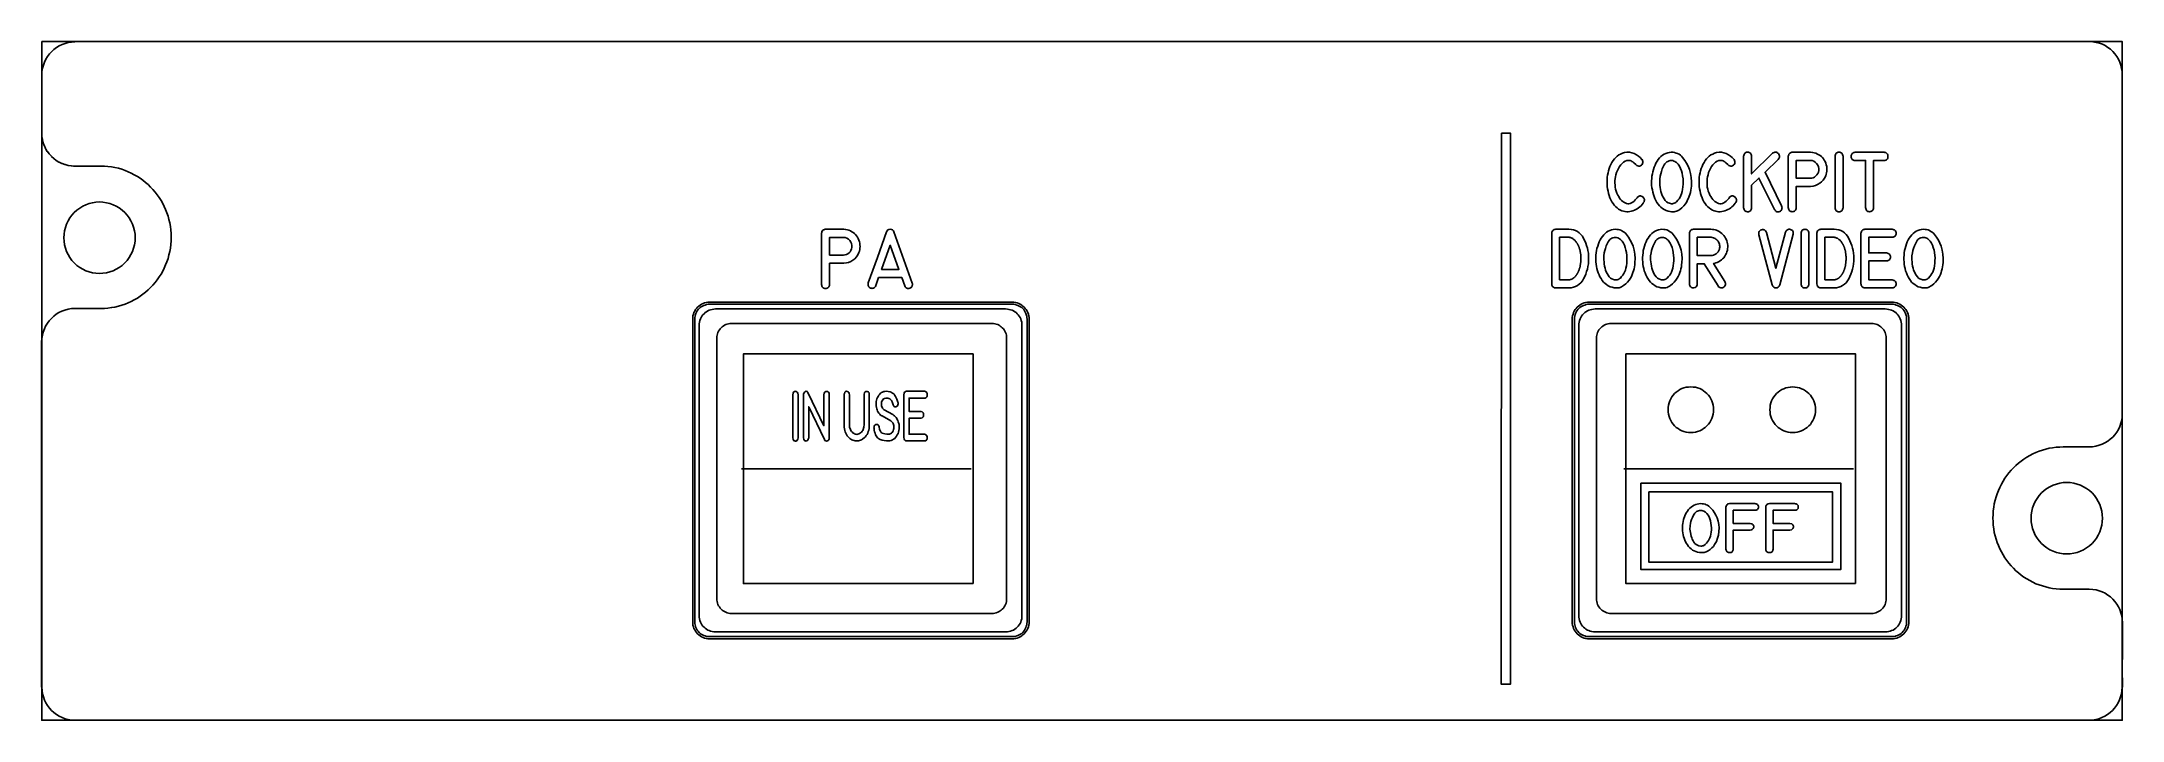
# Model space of a CAD drawing. Extents: x 214 to 359, y 623 to 671.
import ezdxf

# ---------------------------------------------------------------- set-up
doc = ezdxf.new("R2010")
doc.units = 0
for name, color, linetype in [('_BACKPANEL', 5, 'CONTINUOUS'), ('_ENGRAVING', 105, 'CONTINUOUS'), ('_LABELS', 30, 'CONTINUOUS'), ('_TOPLAYER', 1, 'CONTINUOUS')]:
    doc.layers.add(name, color=color, linetype=linetype)

msp = doc.modelspace()

# ---------------------------------------------------------------- linework, layer by layer
at = {"layer": '_BACKPANEL'}
for points in [[(214.38, 670.7), (214.38, 665.97), (214.38, 656.52), (214.38, 637.6), (214.38, 632.87), (214.38, 623.42), (359.37, 623.42), (359.37, 632.87), (359.37, 637.6), (359.37, 656.52), (359.37, 665.97), (359.37, 670.7)], [(260.92, 652.4), (282.01, 652.4), (282.12, 652.4), (282.22, 652.38), (282.32, 652.35), (282.41, 652.32), (282.5, 652.28), (282.59, 652.23), (282.67, 652.17), (282.74, 652.1), (282.81, 652.03), (282.86, 651.95), (282.92, 651.86), (282.96, 651.77), (282.99, 651.68), (283.02, 651.58), (283.03, 651.48), (283.04, 651.37), (283.04, 630.28), (283.03, 630.17), (283.02, 630.07), (282.99, 629.97), (282.96, 629.88), (282.92, 629.79), (282.86, 629.7), (282.81, 629.62), (282.74, 629.55), (282.67, 629.48), (282.59, 629.43), (282.5, 629.37), (282.41, 629.33), (282.32, 629.3), (282.22, 629.27), (282.12, 629.26), (282.01, 629.25), (260.92, 629.25), (260.81, 629.26), (260.71, 629.27), (260.61, 629.3), (260.52, 629.33), (260.43, 629.37), (260.34, 629.43), (260.26, 629.48), (260.19, 629.55), (260.12, 629.62), (260.06, 629.7), (260.01, 629.79), (259.97, 629.88), (259.94, 629.97), (259.91, 630.07), (259.89, 630.17), (259.89, 630.28), (259.89, 651.37), (259.89, 651.48), (259.91, 651.58), (259.94, 651.68), (259.97, 651.77), (260.01, 651.86), (260.06, 651.95), (260.12, 652.03), (260.19, 652.1), (260.26, 652.17), (260.34, 652.23), (260.43, 652.28), (260.52, 652.32), (260.61, 652.35), (260.71, 652.38), (260.81, 652.4)], [(322.22, 652.4), (343.31, 652.4), (343.42, 652.4), (343.52, 652.38), (343.62, 652.35), (343.71, 652.32), (343.8, 652.28), (343.89, 652.23), (343.96, 652.17), (344.04, 652.1), (344.1, 652.03), (344.16, 651.95), (344.21, 651.86), (344.26, 651.77), (344.29, 651.68), (344.32, 651.58), (344.33, 651.48), (344.34, 651.37), (344.34, 630.28), (344.33, 630.17), (344.32, 630.07), (344.29, 629.97), (344.26, 629.88), (344.21, 629.79), (344.16, 629.7), (344.1, 629.62), (344.04, 629.55), (343.96, 629.48), (343.89, 629.43), (343.8, 629.37), (343.71, 629.33), (343.62, 629.3), (343.52, 629.27), (343.42, 629.26), (343.31, 629.25), (322.22, 629.25), (322.11, 629.26), (322.01, 629.27), (321.91, 629.3), (321.81, 629.33), (321.72, 629.37), (321.64, 629.43), (321.56, 629.48), (321.49, 629.55), (321.42, 629.62), (321.36, 629.7), (321.31, 629.79), (321.27, 629.88), (321.23, 629.97), (321.21, 630.07), (321.19, 630.17), (321.19, 630.28), (321.19, 651.37), (321.19, 651.48), (321.21, 651.58), (321.23, 651.68), (321.27, 651.77), (321.31, 651.86), (321.36, 651.95), (321.42, 652.03), (321.49, 652.1), (321.56, 652.17), (321.64, 652.23), (321.72, 652.28), (321.81, 652.32), (321.91, 652.35), (322.01, 652.38), (322.11, 652.4)]]:
    msp.add_lwpolyline(points, close=True, dxfattribs=at)
for points in [[(218.4, 654.55, 0.414214), (220.89, 657.04, 0.414214), (218.4, 659.53, 0.414214), (215.92, 657.04, 0.414214)], [(355.5, 635.01, 0.414214), (357.99, 637.5, 0.414214), (355.5, 639.99, 0.414214), (353.01, 637.5, 0.414214)]]:
    msp.add_lwpolyline(points, format="xyb", close=True, dxfattribs=at)
at = {"layer": '_ENGRAVING'}
for points in [[(316.1, 664.32), (316.09, 625.93), (316.73, 625.93), (316.74, 664.32)], [(326.01, 659.5), (325.99, 659.47), (325.98, 659.46), (325.98, 659.45), (325.91, 659.36), (325.83, 659.27), (325.75, 659.2), (325.66, 659.13), (325.57, 659.06), (325.47, 659.01), (325.37, 658.96), (325.26, 658.91), (325.15, 658.88), (325.04, 658.86), (324.93, 658.85), (324.83, 658.85), (324.72, 658.86), (324.61, 658.89), (324.5, 658.92), (324.39, 658.97), (324.27, 659.04), (324.16, 659.12), (324.06, 659.21), (323.96, 659.31), (323.88, 659.43), (323.8, 659.55), (323.73, 659.68), (323.66, 659.83), (323.61, 659.98), (323.56, 660.13), (323.53, 660.29), (323.5, 660.45), (323.48, 660.6), (323.46, 660.76), (323.46, 660.92), (323.46, 661.09), (323.48, 661.25), (323.5, 661.4), (323.53, 661.56), (323.56, 661.71), (323.61, 661.86), (323.66, 662), (323.73, 662.14), (323.8, 662.28), (323.88, 662.41), (323.97, 662.53), (324.07, 662.63), (324.17, 662.73), (324.29, 662.81), (324.41, 662.87), (324.54, 662.93), (324.68, 662.97), (324.85, 662.99), (325.02, 662.99), (325.18, 662.96), (325.35, 662.9), (325.51, 662.82), (325.65, 662.73), (325.78, 662.62), (325.89, 662.49), (325.9, 662.48), (325.94, 662.42), (325.96, 662.35), (325.96, 662.29), (325.94, 662.22), (325.91, 662.15), (325.86, 662.1), (325.81, 662.06), (325.74, 662.03), (325.67, 662.02), (325.6, 662.04), (325.53, 662.07), (325.46, 662.13), (325.33, 662.26), (325.26, 662.32), (325.2, 662.36), (325.14, 662.39), (325.07, 662.42), (325.01, 662.43), (324.95, 662.43), (324.83, 662.41), (324.72, 662.37), (324.61, 662.31), (324.51, 662.22), (324.42, 662.12), (324.33, 662), (324.25, 661.87), (324.19, 661.73), (324.13, 661.58), (324.08, 661.43), (324.05, 661.29), (324.03, 661.16), (324.01, 661.01), (324.01, 660.86), (324.02, 660.71), (324.03, 660.57), (324.06, 660.42), (324.1, 660.28), (324.15, 660.14), (324.21, 660.01), (324.28, 659.9), (324.34, 659.8), (324.41, 659.71), (324.48, 659.63), (324.56, 659.56), (324.64, 659.51), (324.73, 659.46), (324.81, 659.43), (324.9, 659.41), (324.99, 659.41), (325.08, 659.42), (325.17, 659.46), (325.26, 659.51), (325.35, 659.58), (325.43, 659.67), (325.52, 659.78), (325.56, 659.83), (325.61, 659.88), (325.65, 659.91), (325.7, 659.94), (325.75, 659.95), (325.8, 659.95), (325.85, 659.94), (325.9, 659.91), (325.95, 659.88), (326, 659.83), (326.03, 659.79), (326.06, 659.75), (326.07, 659.7), (326.07, 659.65), (326.06, 659.6), (326.04, 659.55)], [(329.2, 661.8), (329.28, 661.52), (329.33, 661.23), (329.35, 660.94), (329.34, 660.64), (329.33, 660.49), (329.3, 660.35), (329.28, 660.2), (329.24, 660.06), (329.19, 659.93), (329.14, 659.8), (329.08, 659.67), (329.02, 659.54), (328.92, 659.39), (328.81, 659.25), (328.68, 659.13), (328.54, 659.01), (328.46, 658.97), (328.38, 658.92), (328.3, 658.89), (328.21, 658.87), (328.13, 658.85), (328.04, 658.85), (327.95, 658.85), (327.86, 658.86), (327.72, 658.9), (327.58, 658.94), (327.45, 659), (327.33, 659.08), (327.22, 659.16), (327.12, 659.26), (327.03, 659.38), (326.94, 659.5), (326.87, 659.64), (326.8, 659.78), (326.74, 659.92), (326.69, 660.06), (326.65, 660.21), (326.62, 660.37), (326.59, 660.52), (326.57, 660.69), (326.57, 660.85), (326.57, 661.01), (326.58, 661.17), (326.59, 661.33), (326.62, 661.49), (326.65, 661.64), (326.7, 661.8), (326.75, 661.96), (326.81, 662.1), (326.87, 662.24), (326.95, 662.37), (327.03, 662.49), (327.12, 662.6), (327.22, 662.69), (327.33, 662.78), (327.45, 662.85), (327.57, 662.91), (327.69, 662.96), (327.81, 662.98), (327.94, 662.99), (328.06, 662.99), (328.17, 662.97), (328.28, 662.94), (328.38, 662.9), (328.48, 662.85), (328.57, 662.78), (328.65, 662.71), (328.73, 662.62), (328.88, 662.43), (329.01, 662.23), (329.11, 662.02)], [(332.43, 659.5), (332.41, 659.47), (332.4, 659.46), (332.39, 659.45), (332.32, 659.36), (332.25, 659.27), (332.17, 659.2), (332.08, 659.13), (331.99, 659.06), (331.89, 659.01), (331.79, 658.96), (331.68, 658.91), (331.57, 658.88), (331.46, 658.86), (331.35, 658.85), (331.24, 658.85), (331.13, 658.86), (331.03, 658.89), (330.92, 658.92), (330.81, 658.97), (330.69, 659.04), (330.58, 659.12), (330.47, 659.21), (330.38, 659.31), (330.29, 659.43), (330.21, 659.55), (330.14, 659.68), (330.08, 659.83), (330.03, 659.98), (329.98, 660.13), (329.94, 660.29), (329.91, 660.45), (329.89, 660.6), (329.88, 660.76), (329.88, 660.92), (329.88, 661.09), (329.89, 661.25), (329.91, 661.4), (329.94, 661.56), (329.98, 661.71), (330.03, 661.86), (330.08, 662), (330.14, 662.14), (330.22, 662.28), (330.3, 662.41), (330.39, 662.53), (330.48, 662.63), (330.59, 662.73), (330.7, 662.81), (330.83, 662.87), (330.96, 662.93), (331.1, 662.97), (331.27, 662.99), (331.43, 662.99), (331.6, 662.96), (331.76, 662.9), (331.92, 662.82), (332.07, 662.73), (332.19, 662.62), (332.31, 662.49), (332.32, 662.48), (332.35, 662.42), (332.37, 662.35), (332.37, 662.29), (332.36, 662.22), (332.32, 662.15), (332.28, 662.1), (332.22, 662.06), (332.16, 662.03), (332.08, 662.02), (332.01, 662.04), (331.94, 662.07), (331.88, 662.13), (331.75, 662.26), (331.68, 662.32), (331.62, 662.36), (331.55, 662.39), (331.49, 662.42), (331.43, 662.43), (331.37, 662.43), (331.25, 662.41), (331.13, 662.37), (331.03, 662.31), (330.93, 662.22), (330.83, 662.12), (330.75, 662), (330.67, 661.87), (330.6, 661.73), (330.54, 661.58), (330.5, 661.43), (330.46, 661.29), (330.44, 661.16), (330.43, 661.01), (330.43, 660.86), (330.43, 660.71), (330.45, 660.57), (330.48, 660.42), (330.52, 660.28), (330.57, 660.14), (330.63, 660.01), (330.69, 659.9), (330.76, 659.8), (330.83, 659.71), (330.9, 659.63), (330.98, 659.56), (331.06, 659.51), (331.14, 659.46), (331.23, 659.43), (331.32, 659.41), (331.41, 659.41), (331.5, 659.42), (331.59, 659.46), (331.68, 659.51), (331.76, 659.58), (331.85, 659.67), (331.94, 659.78), (331.97, 659.83), (332.02, 659.88), (332.07, 659.91), (332.12, 659.94), (332.17, 659.95), (332.22, 659.95), (332.27, 659.94), (332.32, 659.91), (332.37, 659.88), (332.41, 659.83), (332.45, 659.79), (332.47, 659.75), (332.49, 659.7), (332.49, 659.65), (332.48, 659.6), (332.46, 659.55)], [(335, 662.92), (335.05, 662.95), (335.11, 662.98), (335.16, 662.99), (335.21, 662.99), (335.26, 662.99), (335.31, 662.97), (335.35, 662.94), (335.4, 662.9), (335.44, 662.85), (335.46, 662.8), (335.48, 662.75), (335.48, 662.7), (335.48, 662.65), (335.46, 662.6), (335.43, 662.55), (335.39, 662.5), (334.47, 661.6), (335.63, 659.26), (335.65, 659.19), (335.66, 659.13), (335.65, 659.07), (335.64, 659.02), (335.62, 658.98), (335.59, 658.94), (335.55, 658.9), (335.5, 658.87), (335.44, 658.85), (335.39, 658.84), (335.34, 658.84), (335.29, 658.85), (335.25, 658.87), (335.21, 658.91), (335.17, 658.95), (335.13, 659.01), (334.05, 661.19), (333.54, 660.69), (333.54, 659.13), (333.53, 659.07), (333.51, 659.01), (333.48, 658.96), (333.45, 658.92), (333.41, 658.89), (333.36, 658.87), (333.31, 658.85), (333.25, 658.85), (333.19, 658.86), (333.14, 658.87), (333.1, 658.89), (333.06, 658.92), (333.03, 658.96), (333.01, 659.01), (332.99, 659.07), (332.98, 659.13), (332.98, 662.71), (332.99, 662.77), (333.01, 662.83), (333.03, 662.88), (333.06, 662.92), (333.1, 662.95), (333.14, 662.97), (333.19, 662.99), (333.25, 662.99), (333.31, 662.99), (333.36, 662.98), (333.41, 662.95), (333.45, 662.92), (333.48, 662.88), (333.51, 662.83), (333.53, 662.77), (333.54, 662.71), (333.54, 661.49)], [(337.62, 662.99), (337.65, 662.99), (337.78, 662.98), (337.9, 662.95), (338.01, 662.92), (338.12, 662.87), (338.22, 662.82), (338.31, 662.76), (338.4, 662.69), (338.47, 662.62), (338.54, 662.53), (338.6, 662.44), (338.66, 662.34), (338.7, 662.23), (338.74, 662.12), (338.77, 662.01), (338.78, 661.9), (338.79, 661.79), (338.78, 661.68), (338.76, 661.57), (338.74, 661.46), (338.7, 661.36), (338.62, 661.2), (338.52, 661.05), (338.41, 660.93), (338.28, 660.83), (338.14, 660.74), (337.99, 660.68), (337.82, 660.64), (337.65, 660.61), (337.62, 660.61), (336.65, 660.61), (336.65, 659.14), (336.64, 659.07), (336.62, 659.01), (336.6, 658.96), (336.56, 658.92), (336.52, 658.89), (336.48, 658.87), (336.43, 658.86), (336.37, 658.85), (336.31, 658.86), (336.26, 658.87), (336.22, 658.89), (336.18, 658.92), (336.15, 658.96), (336.12, 659.01), (336.1, 659.07), (336.09, 659.14), (336.09, 662.71), (336.1, 662.77), (336.12, 662.82), (336.14, 662.87), (336.17, 662.91), (336.21, 662.94), (336.25, 662.96), (336.3, 662.98), (336.35, 662.99), (336.37, 662.99)], [(339.91, 659.13), (339.9, 659.07), (339.88, 659.01), (339.85, 658.96), (339.82, 658.92), (339.78, 658.89), (339.74, 658.87), (339.69, 658.85), (339.63, 658.85), (339.57, 658.85), (339.52, 658.87), (339.48, 658.89), (339.44, 658.92), (339.41, 658.96), (339.38, 659.01), (339.36, 659.07), (339.35, 659.13), (339.35, 662.71), (339.36, 662.77), (339.38, 662.83), (339.41, 662.88), (339.44, 662.92), (339.48, 662.95), (339.52, 662.97), (339.57, 662.99), (339.63, 662.99), (339.69, 662.99), (339.74, 662.97), (339.78, 662.95), (339.82, 662.92), (339.85, 662.88), (339.88, 662.83), (339.9, 662.77), (339.91, 662.71)], [(341.48, 659.14), (341.48, 662.42), (340.75, 662.42), (340.69, 662.43), (340.63, 662.45), (340.58, 662.47), (340.55, 662.5), (340.51, 662.54), (340.49, 662.59), (340.48, 662.64), (340.48, 662.71), (340.48, 662.77), (340.49, 662.82), (340.52, 662.87), (340.55, 662.91), (340.59, 662.94), (340.63, 662.97), (340.69, 662.98), (340.75, 662.99), (342.77, 662.99), (342.83, 662.98), (342.89, 662.97), (342.93, 662.94), (342.97, 662.91), (343, 662.87), (343.02, 662.82), (343.04, 662.77), (343.04, 662.71), (343.04, 662.64), (343.02, 662.59), (343, 662.54), (342.97, 662.5), (342.93, 662.47), (342.89, 662.45), (342.83, 662.43), (342.77, 662.42), (342.04, 662.42), (342.04, 659.14), (342.03, 659.07), (342, 659.01), (341.98, 658.96), (341.94, 658.92), (341.9, 658.89), (341.86, 658.87), (341.81, 658.86), (341.75, 658.85), (341.69, 658.86), (341.64, 658.87), (341.59, 658.89), (341.56, 658.93), (341.53, 658.97), (341.51, 659.01), (341.49, 659.07)], [(327.95, 662.42), (327.86, 662.41), (327.78, 662.39), (327.7, 662.36), (327.63, 662.32), (327.57, 662.26), (327.5, 662.19), (327.45, 662.11), (327.4, 662.02), (327.31, 661.83), (327.25, 661.65), (327.2, 661.48), (327.16, 661.33), (327.14, 661.11), (327.14, 660.84), (327.14, 660.69), (327.16, 660.54), (327.19, 660.4), (327.22, 660.26), (327.26, 660.12), (327.31, 659.98), (327.37, 659.86), (327.44, 659.74), (327.52, 659.64), (327.61, 659.55), (327.71, 659.48), (327.82, 659.44), (327.89, 659.42), (327.96, 659.41), (328.02, 659.41), (328.08, 659.42), (328.14, 659.44), (328.2, 659.47), (328.25, 659.5), (328.3, 659.55), (328.4, 659.65), (328.48, 659.76), (328.55, 659.87), (328.61, 659.98), (328.66, 660.1), (328.7, 660.25), (328.73, 660.41), (328.75, 660.59), (328.76, 660.78), (328.77, 660.96), (328.76, 661.15), (328.73, 661.34), (328.7, 661.53), (328.65, 661.7), (328.59, 661.87), (328.51, 662.02), (328.42, 662.16), (328.37, 662.22), (328.31, 662.27), (328.25, 662.31), (328.19, 662.35), (328.12, 662.38), (328.04, 662.41)], [(337.62, 662.42), (336.65, 662.42), (336.65, 661.18), (337.62, 661.18), (337.73, 661.19), (337.83, 661.22), (337.93, 661.27), (338.02, 661.34), (338.09, 661.42), (338.15, 661.51), (338.19, 661.61), (338.22, 661.72), (338.22, 661.86), (338.2, 661.98), (338.15, 662.1), (338.07, 662.21), (337.97, 662.3), (337.87, 662.37), (337.75, 662.41)], [(270.24, 657.63), (270.28, 657.63), (270.4, 657.62), (270.52, 657.59), (270.63, 657.56), (270.74, 657.52), (270.84, 657.46), (270.93, 657.4), (271.02, 657.33), (271.09, 657.26), (271.16, 657.17), (271.22, 657.08), (271.28, 656.98), (271.32, 656.87), (271.36, 656.76), (271.39, 656.65), (271.4, 656.54), (271.41, 656.43), (271.4, 656.32), (271.38, 656.21), (271.36, 656.11), (271.32, 656), (271.24, 655.84), (271.15, 655.7), (271.03, 655.58), (270.9, 655.47), (270.76, 655.39), (270.61, 655.32), (270.45, 655.28), (270.28, 655.26), (270.24, 655.26), (269.28, 655.26), (269.28, 653.79), (269.27, 653.72), (269.25, 653.66), (269.22, 653.62), (269.19, 653.58), (269.15, 653.54), (269.11, 653.52), (269.05, 653.51), (269, 653.5), (268.94, 653.51), (268.89, 653.52), (268.84, 653.54), (268.8, 653.58), (268.77, 653.62), (268.75, 653.66), (268.73, 653.72), (268.72, 653.79), (268.72, 657.35), (268.73, 657.41), (268.75, 657.46), (268.77, 657.51), (268.8, 657.55), (268.83, 657.58), (268.88, 657.6), (268.92, 657.62), (268.98, 657.63), (269, 657.63)], [(270.24, 657.06), (269.28, 657.06), (269.28, 655.83), (270.24, 655.83), (270.35, 655.84), (270.45, 655.87), (270.55, 655.92), (270.64, 655.98), (270.72, 656.06), (270.77, 656.15), (270.82, 656.26), (270.84, 656.37), (270.84, 656.5), (270.82, 656.63), (270.77, 656.74), (270.69, 656.85), (270.6, 656.95), (270.49, 657.01), (270.37, 657.05)], [(271.98, 653.89), (272.62, 655.67), (273.25, 657.45), (273.29, 657.53), (273.35, 657.59), (273.42, 657.62), (273.51, 657.63), (273.6, 657.62), (273.67, 657.59), (273.73, 657.53), (273.77, 657.45), (275.04, 653.88), (275.05, 653.82), (275.05, 653.75), (275.04, 653.7), (275.03, 653.65), (275, 653.61), (274.97, 653.57), (274.92, 653.54), (274.87, 653.52), (274.81, 653.5), (274.76, 653.5), (274.71, 653.5), (274.67, 653.52), (274.62, 653.54), (274.59, 653.58), (274.55, 653.63), (274.52, 653.69), (274.31, 654.26), (272.7, 654.26), (272.5, 653.7), (272.47, 653.64), (272.43, 653.59), (272.39, 653.56), (272.35, 653.53), (272.3, 653.52), (272.25, 653.51), (272.2, 653.52), (272.14, 653.53), (272.09, 653.56), (272.04, 653.59), (272.01, 653.63), (271.99, 653.67), (271.97, 653.72), (271.96, 653.77), (271.97, 653.83)], [(319.88, 657.63), (320.81, 657.63), (320.97, 657.62), (321.13, 657.59), (321.27, 657.54), (321.41, 657.47), (321.53, 657.38), (321.64, 657.27), (321.74, 657.14), (321.83, 656.99), (321.92, 656.83), (321.98, 656.66), (322.04, 656.49), (322.09, 656.32), (322.13, 656.14), (322.16, 655.96), (322.17, 655.78), (322.18, 655.59), (322.17, 655.4), (322.16, 655.21), (322.13, 655.03), (322.09, 654.85), (322.04, 654.68), (321.98, 654.51), (321.91, 654.35), (321.83, 654.18), (321.74, 654.03), (321.64, 653.9), (321.53, 653.8), (321.41, 653.71), (321.27, 653.64), (321.13, 653.59), (320.97, 653.56), (320.81, 653.55), (319.88, 653.55), (319.89, 653.55), (319.88, 653.55), (319.81, 653.56), (319.72, 653.59), (319.69, 653.62), (319.66, 653.65), (319.64, 653.69), (319.62, 653.73), (319.61, 653.83), (319.61, 653.83), (319.61, 657.35), (319.61, 657.37), (319.62, 657.42), (319.63, 657.47), (319.66, 657.51), (319.7, 657.55), (319.74, 657.59), (319.78, 657.61), (319.83, 657.62), (319.89, 657.63)], [(320.81, 654.11), (320.81, 654.11), (320.82, 654.11), (320.83, 654.11), (320.84, 654.11), (320.85, 654.11), (320.86, 654.11), (320.87, 654.11), (320.88, 654.11), (320.88, 654.11), (320.89, 654.12), (320.91, 654.12), (320.92, 654.12), (320.93, 654.13), (320.94, 654.13), (320.95, 654.13), (320.95, 654.13), (320.96, 654.14), (320.98, 654.15), (321, 654.15), (321.01, 654.16), (321.02, 654.16), (321.03, 654.17), (321.05, 654.18), (321.06, 654.19), (321.07, 654.19), (321.09, 654.21), (321.1, 654.21), (321.11, 654.22), (321.12, 654.22), (321.13, 654.23), (321.13, 654.24), (321.14, 654.24), (321.16, 654.26), (321.18, 654.28), (321.19, 654.28), (321.2, 654.29), (321.2, 654.3), (321.21, 654.31), (321.23, 654.33), (321.24, 654.34), (321.25, 654.35), (321.26, 654.35), (321.27, 654.37), (321.28, 654.39), (321.3, 654.41), (321.32, 654.43), (321.32, 654.44), (321.33, 654.45), (321.34, 654.46), (321.35, 654.47), (321.36, 654.49), (321.37, 654.5), (321.38, 654.52), (321.39, 654.54), (321.4, 654.55), (321.4, 654.56), (321.41, 654.58), (321.42, 654.6), (321.43, 654.62), (321.44, 654.63), (321.45, 654.65), (321.46, 654.66), (321.46, 654.67), (321.47, 654.69), (321.48, 654.72), (321.49, 654.75), (321.5, 654.77), (321.51, 654.78), (321.51, 654.8), (321.52, 654.82), (321.53, 654.85), (321.53, 654.87), (321.54, 654.88), (321.55, 654.92), (321.56, 654.95), (321.56, 654.97), (321.57, 654.99), (321.57, 655), (321.58, 655.02), (321.58, 655.04), (321.59, 655.06), (321.59, 655.09), (321.6, 655.11), (321.6, 655.13), (321.6, 655.15), (321.61, 655.17), (321.61, 655.2), (321.61, 655.22), (321.62, 655.24), (321.62, 655.28), (321.62, 655.3), (321.63, 655.32), (321.63, 655.36), (321.63, 655.39), (321.64, 655.43), (321.64, 655.47), (321.64, 655.49), (321.64, 655.51), (321.64, 655.53), (321.64, 655.55), (321.64, 655.57), (321.64, 655.59), (321.64, 655.61), (321.64, 655.63), (321.64, 655.64), (321.64, 655.66), (321.64, 655.68), (321.64, 655.7), (321.64, 655.74), (321.64, 655.78), (321.63, 655.82), (321.63, 655.86), (321.63, 655.89), (321.62, 655.91), (321.62, 655.93), (321.61, 655.97), (321.61, 655.99), (321.61, 656.01), (321.6, 656.04), (321.6, 656.08), (321.59, 656.12), (321.58, 656.15), (321.57, 656.17), (321.57, 656.19), (321.56, 656.2), (321.56, 656.22), (321.55, 656.26), (321.54, 656.29), (321.53, 656.31), (321.53, 656.32), (321.52, 656.36), (321.51, 656.39), (321.5, 656.4), (321.49, 656.42), (321.49, 656.43), (321.48, 656.45), (321.47, 656.48), (321.46, 656.51), (321.44, 656.54), (321.43, 656.55), (321.43, 656.56), (321.41, 656.59), (321.4, 656.62), (321.39, 656.63), (321.38, 656.64), (321.37, 656.67), (321.36, 656.68), (321.35, 656.69), (321.32, 656.74), (321.29, 656.78), (321.25, 656.82), (321.22, 656.86), (321.18, 656.89), (321.15, 656.92), (321.11, 656.95), (321.07, 656.98), (321.04, 657), (321, 657.02), (320.96, 657.03), (320.93, 657.05), (320.91, 657.05), (320.89, 657.06), (320.86, 657.06), (320.82, 657.07), (320.81, 657.07), (320.81, 657.07), (320.16, 657.07), (320.16, 654.11)], [(325.28, 656.45), (325.35, 656.18), (325.4, 655.89), (325.42, 655.6), (325.41, 655.31), (325.4, 655.16), (325.38, 655.02), (325.35, 654.88), (325.31, 654.74), (325.27, 654.61), (325.22, 654.48), (325.16, 654.35), (325.09, 654.22), (325, 654.08), (324.89, 653.94), (324.76, 653.82), (324.62, 653.71), (324.54, 653.66), (324.46, 653.62), (324.38, 653.58), (324.3, 653.56), (324.22, 653.55), (324.13, 653.54), (324.04, 653.54), (323.95, 653.56), (323.81, 653.59), (323.67, 653.63), (323.55, 653.69), (323.43, 653.77), (323.32, 653.85), (323.22, 653.95), (323.13, 654.06), (323.05, 654.19), (322.97, 654.32), (322.91, 654.46), (322.85, 654.6), (322.8, 654.74), (322.76, 654.89), (322.72, 655.04), (322.7, 655.19), (322.68, 655.35), (322.68, 655.51), (322.68, 655.67), (322.69, 655.83), (322.7, 655.99), (322.73, 656.14), (322.76, 656.3), (322.81, 656.45), (322.86, 656.61), (322.91, 656.75), (322.98, 656.89), (323.05, 657.02), (323.14, 657.13), (323.23, 657.24), (323.32, 657.33), (323.43, 657.42), (323.54, 657.49), (323.66, 657.55), (323.78, 657.59), (323.9, 657.62), (324.03, 657.63), (324.15, 657.62), (324.26, 657.61), (324.36, 657.58), (324.47, 657.54), (324.56, 657.48), (324.65, 657.42), (324.74, 657.35), (324.81, 657.26), (324.96, 657.07), (325.08, 656.87), (325.19, 656.67)], [(324.04, 657.06), (323.96, 657.06), (323.87, 657.04), (323.8, 657.01), (323.73, 656.96), (323.66, 656.91), (323.6, 656.84), (323.55, 656.76), (323.5, 656.67), (323.41, 656.48), (323.35, 656.3), (323.3, 656.14), (323.26, 655.99), (323.24, 655.77), (323.24, 655.5), (323.25, 655.36), (323.26, 655.21), (323.29, 655.07), (323.32, 654.93), (323.36, 654.79), (323.41, 654.66), (323.47, 654.54), (323.54, 654.42), (323.61, 654.32), (323.7, 654.23), (323.8, 654.17), (323.92, 654.12), (323.98, 654.1), (324.05, 654.1), (324.11, 654.1), (324.17, 654.11), (324.23, 654.12), (324.28, 654.15), (324.34, 654.19), (324.39, 654.23), (324.48, 654.33), (324.56, 654.44), (324.63, 654.54), (324.69, 654.65), (324.74, 654.78), (324.78, 654.92), (324.81, 655.08), (324.83, 655.26), (324.84, 655.44), (324.85, 655.63), (324.84, 655.81), (324.81, 656), (324.78, 656.18), (324.73, 656.35), (324.67, 656.52), (324.6, 656.67), (324.51, 656.81), (324.45, 656.86), (324.4, 656.91), (324.34, 656.96), (324.27, 657), (324.21, 657.03), (324.13, 657.05)], [(328.54, 656.45), (328.62, 656.18), (328.67, 655.89), (328.69, 655.6), (328.68, 655.31), (328.66, 655.16), (328.64, 655.02), (328.61, 654.88), (328.58, 654.74), (328.53, 654.61), (328.48, 654.48), (328.42, 654.35), (328.36, 654.22), (328.26, 654.08), (328.15, 653.94), (328.02, 653.82), (327.88, 653.71), (327.81, 653.66), (327.73, 653.62), (327.65, 653.58), (327.57, 653.56), (327.48, 653.55), (327.39, 653.54), (327.31, 653.54), (327.22, 653.56), (327.07, 653.59), (326.94, 653.63), (326.81, 653.69), (326.69, 653.77), (326.58, 653.85), (326.48, 653.95), (326.39, 654.06), (326.31, 654.19), (326.23, 654.32), (326.17, 654.46), (326.11, 654.6), (326.06, 654.74), (326.02, 654.89), (325.99, 655.04), (325.96, 655.19), (325.95, 655.35), (325.94, 655.51), (325.94, 655.67), (325.95, 655.83), (325.97, 655.99), (325.99, 656.14), (326.03, 656.3), (326.07, 656.45), (326.12, 656.61), (326.18, 656.75), (326.24, 656.89), (326.32, 657.02), (326.4, 657.13), (326.49, 657.24), (326.59, 657.33), (326.69, 657.42), (326.81, 657.49), (326.92, 657.55), (327.04, 657.59), (327.17, 657.62), (327.29, 657.63), (327.41, 657.62), (327.52, 657.61), (327.63, 657.58), (327.73, 657.54), (327.82, 657.48), (327.91, 657.42), (328, 657.35), (328.08, 657.26), (328.22, 657.07), (328.35, 656.87), (328.45, 656.67)], [(327.31, 657.06), (327.22, 657.06), (327.14, 657.04), (327.06, 657.01), (326.99, 656.96), (326.93, 656.91), (326.87, 656.84), (326.81, 656.76), (326.76, 656.67), (326.68, 656.48), (326.61, 656.3), (326.56, 656.14), (326.53, 655.99), (326.5, 655.77), (326.5, 655.5), (326.51, 655.36), (326.53, 655.21), (326.55, 655.07), (326.58, 654.93), (326.62, 654.79), (326.67, 654.66), (326.73, 654.54), (326.8, 654.42), (326.88, 654.32), (326.97, 654.23), (327.07, 654.17), (327.18, 654.12), (327.25, 654.1), (327.31, 654.1), (327.37, 654.1), (327.43, 654.11), (327.49, 654.12), (327.55, 654.15), (327.6, 654.19), (327.65, 654.23), (327.75, 654.33), (327.83, 654.44), (327.9, 654.54), (327.95, 654.65), (328, 654.78), (328.04, 654.92), (328.07, 655.08), (328.09, 655.26), (328.11, 655.44), (328.11, 655.63), (328.1, 655.81), (328.08, 656), (328.04, 656.18), (327.99, 656.35), (327.93, 656.52), (327.86, 656.67), (327.77, 656.81), (327.72, 656.86), (327.66, 656.91), (327.6, 656.96), (327.54, 657), (327.47, 657.03), (327.4, 657.05)], [(331.67, 653.98), (331.7, 653.92), (331.72, 653.87), (331.72, 653.82), (331.72, 653.77), (331.7, 653.72), (331.68, 653.68), (331.65, 653.64), (331.6, 653.6), (331.55, 653.57), (331.5, 653.55), (331.45, 653.55), (331.39, 653.55), (331.33, 653.57), (331.28, 653.6), (331.24, 653.63), (331.21, 653.68), (330.24, 655.23), (329.75, 655.23), (329.75, 653.83), (329.74, 653.75), (329.72, 653.68), (329.67, 653.62), (329.6, 653.58), (329.52, 653.55), (329.45, 653.55), (329.38, 653.56), (329.31, 653.61), (329.26, 653.65), (329.23, 653.7), (329.21, 653.76), (329.2, 653.83), (329.2, 657.35), (329.21, 657.41), (329.22, 657.46), (329.25, 657.5), (329.28, 657.55), (329.32, 657.58), (329.37, 657.61), (329.42, 657.62), (329.48, 657.63), (330.69, 657.63), (330.8, 657.62), (330.9, 657.61), (331, 657.59), (331.1, 657.56), (331.19, 657.52), (331.28, 657.47), (331.37, 657.41), (331.45, 657.34), (331.53, 657.27), (331.6, 657.19), (331.66, 657.11), (331.71, 657.02), (331.76, 656.93), (331.8, 656.83), (331.83, 656.73), (331.85, 656.62), (331.87, 656.51), (331.87, 656.39), (331.86, 656.28), (331.85, 656.17), (331.82, 656.06), (331.78, 655.96), (331.72, 655.85), (331.66, 655.75), (331.59, 655.65), (331.51, 655.56), (331.43, 655.49), (331.34, 655.42), (331.24, 655.36), (331.14, 655.32), (331.04, 655.28), (330.92, 655.25), (330.89, 655.25)], [(330.69, 655.79), (330.79, 655.8), (330.88, 655.82), (330.97, 655.86), (331.06, 655.91), (331.14, 655.98), (331.2, 656.06), (331.25, 656.14), (331.29, 656.24), (331.31, 656.31), (331.32, 656.39), (331.32, 656.46), (331.31, 656.53), (331.3, 656.6), (331.28, 656.66), (331.24, 656.73), (331.2, 656.79), (331.16, 656.85), (331.11, 656.9), (331.05, 656.95), (330.99, 656.98), (330.93, 657.02), (330.87, 657.04), (330.79, 657.06), (330.72, 657.07), (329.75, 657.07), (329.75, 655.79)], [(334.04, 657.25), (334.03, 657.32), (334.04, 657.38), (334.05, 657.43), (334.07, 657.48), (334.1, 657.52), (334.14, 657.55), (334.18, 657.58), (334.24, 657.6), (334.29, 657.61), (334.35, 657.61), (334.4, 657.6), (334.44, 657.58), (334.48, 657.55), (334.51, 657.51), (334.55, 657.46), (334.57, 657.4), (335.23, 654.91), (335.9, 657.42), (335.92, 657.48), (335.95, 657.53), (335.99, 657.57), (336.03, 657.6), (336.08, 657.62), (336.13, 657.63), (336.18, 657.63), (336.24, 657.62), (336.3, 657.6), (336.34, 657.57), (336.38, 657.54), (336.41, 657.5), (336.43, 657.45), (336.44, 657.4), (336.44, 657.34), (336.43, 657.28), (335.5, 653.75), (335.45, 653.66), (335.39, 653.6), (335.32, 653.56), (335.23, 653.55), (335.15, 653.56), (335.08, 653.6), (335.01, 653.66), (334.97, 653.75)], [(337.53, 653.82), (337.52, 653.76), (337.5, 653.7), (337.47, 653.65), (337.44, 653.61), (337.4, 653.58), (337.36, 653.56), (337.31, 653.55), (337.25, 653.54), (337.2, 653.55), (337.15, 653.56), (337.11, 653.58), (337.07, 653.61), (337.04, 653.65), (337.01, 653.7), (336.99, 653.76), (336.98, 653.82), (336.98, 657.35), (336.99, 657.41), (337.01, 657.47), (337.04, 657.52), (337.07, 657.56), (337.11, 657.59), (337.15, 657.61), (337.2, 657.62), (337.25, 657.63), (337.31, 657.62), (337.36, 657.61), (337.4, 657.59), (337.44, 657.56), (337.47, 657.52), (337.5, 657.47), (337.52, 657.41), (337.53, 657.35)], [(338.36, 657.63), (339.28, 657.63), (339.45, 657.62), (339.61, 657.59), (339.75, 657.54), (339.89, 657.47), (340.01, 657.38), (340.12, 657.27), (340.22, 657.14), (340.31, 656.99), (340.39, 656.83), (340.46, 656.66), (340.52, 656.49), (340.57, 656.32), (340.61, 656.14), (340.63, 655.96), (340.65, 655.78), (340.66, 655.59), (340.65, 655.4), (340.63, 655.21), (340.61, 655.03), (340.57, 654.85), (340.52, 654.68), (340.46, 654.51), (340.39, 654.35), (340.31, 654.18), (340.22, 654.03), (340.12, 653.9), (340.01, 653.8), (339.88, 653.71), (339.75, 653.64), (339.61, 653.59), (339.45, 653.56), (339.28, 653.55), (338.36, 653.55), (338.37, 653.55), (338.36, 653.55), (338.29, 653.56), (338.2, 653.59), (338.17, 653.62), (338.14, 653.65), (338.12, 653.69), (338.1, 653.73), (338.09, 653.83), (338.09, 653.83), (338.09, 657.35), (338.09, 657.37), (338.1, 657.42), (338.11, 657.47), (338.14, 657.51), (338.17, 657.55), (338.22, 657.59), (338.26, 657.61), (338.31, 657.62), (338.36, 657.63)], [(339.28, 654.11), (339.29, 654.11), (339.3, 654.11), (339.31, 654.11), (339.32, 654.11), (339.33, 654.11), (339.34, 654.11), (339.35, 654.11), (339.35, 654.11), (339.36, 654.11), (339.37, 654.12), (339.39, 654.12), (339.4, 654.12), (339.41, 654.13), (339.41, 654.13), (339.43, 654.13), (339.43, 654.13), (339.44, 654.14), (339.46, 654.15), (339.48, 654.15), (339.49, 654.16), (339.5, 654.16), (339.51, 654.17), (339.53, 654.18), (339.54, 654.19), (339.55, 654.19), (339.57, 654.21), (339.58, 654.21), (339.59, 654.22), (339.6, 654.22), (339.61, 654.23), (339.61, 654.24), (339.62, 654.24), (339.64, 654.26), (339.66, 654.28), (339.67, 654.28), (339.68, 654.29), (339.68, 654.3), (339.69, 654.31), (339.71, 654.33), (339.72, 654.34), (339.73, 654.35), (339.74, 654.35), (339.75, 654.37), (339.76, 654.39), (339.78, 654.41), (339.8, 654.43), (339.8, 654.44), (339.81, 654.45), (339.82, 654.46), (339.83, 654.47), (339.84, 654.49), (339.84, 654.5), (339.86, 654.52), (339.87, 654.54), (339.88, 654.55), (339.88, 654.56), (339.89, 654.58), (339.9, 654.6), (339.91, 654.62), (339.92, 654.63), (339.93, 654.65), (339.93, 654.66), (339.94, 654.67), (339.95, 654.69), (339.96, 654.72), (339.97, 654.75), (339.98, 654.77), (339.98, 654.78), (339.99, 654.8), (340, 654.82), (340.01, 654.85), (340.01, 654.87), (340.02, 654.88), (340.03, 654.92), (340.04, 654.95), (340.04, 654.97), (340.05, 654.99), (340.05, 655), (340.06, 655.02), (340.06, 655.04), (340.07, 655.06), (340.07, 655.09), (340.07, 655.11), (340.08, 655.13), (340.08, 655.15), (340.08, 655.17), (340.09, 655.2), (340.09, 655.22), (340.1, 655.24), (340.1, 655.28), (340.1, 655.3), (340.11, 655.32), (340.11, 655.36), (340.11, 655.39), (340.11, 655.43), (340.12, 655.47), (340.12, 655.49), (340.12, 655.51), (340.12, 655.53), (340.12, 655.55), (340.12, 655.57), (340.12, 655.59), (340.12, 655.61), (340.12, 655.63), (340.12, 655.64), (340.12, 655.66), (340.12, 655.68), (340.12, 655.7), (340.12, 655.74), (340.11, 655.78), (340.11, 655.82), (340.11, 655.86), (340.1, 655.89), (340.1, 655.91), (340.1, 655.93), (340.09, 655.97), (340.09, 655.99), (340.09, 656.01), (340.08, 656.04), (340.07, 656.08), (340.07, 656.12), (340.06, 656.15), (340.05, 656.17), (340.05, 656.19), (340.04, 656.2), (340.04, 656.22), (340.03, 656.26), (340.02, 656.29), (340.01, 656.31), (340.01, 656.32), (340, 656.36), (339.98, 656.39), (339.98, 656.4), (339.97, 656.42), (339.97, 656.43), (339.96, 656.45), (339.95, 656.48), (339.93, 656.51), (339.92, 656.54), (339.91, 656.55), (339.91, 656.56), (339.89, 656.59), (339.88, 656.62), (339.87, 656.63), (339.86, 656.64), (339.84, 656.67), (339.84, 656.68), (339.83, 656.69), (339.8, 656.74), (339.77, 656.78), (339.73, 656.82), (339.7, 656.86), (339.66, 656.89), (339.62, 656.92), (339.59, 656.95), (339.55, 656.98), (339.52, 657), (339.48, 657.02), (339.44, 657.03), (339.41, 657.05), (339.39, 657.05), (339.37, 657.06), (339.34, 657.06), (339.3, 657.07), (339.29, 657.07), (339.28, 657.07), (338.64, 657.07), (338.64, 654.11)], [(343.33, 657.07), (341.7, 657.07), (341.7, 655.98), (342.94, 655.98), (343.01, 655.97), (343.06, 655.95), (343.11, 655.92), (343.15, 655.89), (343.18, 655.85), (343.2, 655.81), (343.21, 655.76), (343.22, 655.7), (343.21, 655.64), (343.2, 655.59), (343.18, 655.54), (343.15, 655.51), (343.11, 655.47), (343.06, 655.45), (343.01, 655.43), (342.94, 655.42), (341.7, 655.42), (341.7, 654.11), (343.33, 654.11), (343.39, 654.09), (343.45, 654.07), (343.49, 654.05), (343.53, 654.01), (343.56, 653.98), (343.59, 653.93), (343.6, 653.88), (343.6, 653.82), (343.6, 653.77), (343.59, 653.72), (343.56, 653.67), (343.53, 653.64), (343.49, 653.6), (343.45, 653.58), (343.39, 653.56), (343.33, 653.55), (341.43, 653.55), (341.37, 653.56), (341.32, 653.58), (341.28, 653.6), (341.24, 653.63), (341.21, 653.67), (341.18, 653.72), (341.17, 653.77), (341.15, 653.83), (341.15, 657.35), (341.17, 657.41), (341.19, 657.47), (341.21, 657.51), (341.24, 657.55), (341.28, 657.58), (341.33, 657.61), (341.38, 657.62), (341.43, 657.63), (343.33, 657.63), (343.39, 657.62), (343.45, 657.6), (343.49, 657.58), (343.53, 657.55), (343.56, 657.51), (343.58, 657.46), (343.6, 657.41), (343.6, 657.35), (343.6, 657.29), (343.58, 657.23), (343.56, 657.19), (343.53, 657.15), (343.49, 657.12), (343.45, 657.1), (343.39, 657.08)], [(346.75, 656.45), (346.82, 656.18), (346.87, 655.89), (346.89, 655.6), (346.88, 655.31), (346.87, 655.16), (346.85, 655.02), (346.82, 654.88), (346.78, 654.74), (346.74, 654.61), (346.69, 654.48), (346.63, 654.35), (346.56, 654.22), (346.47, 654.08), (346.36, 653.94), (346.23, 653.82), (346.09, 653.71), (346.01, 653.66), (345.93, 653.62), (345.85, 653.58), (345.77, 653.56), (345.69, 653.55), (345.6, 653.54), (345.51, 653.54), (345.42, 653.56), (345.28, 653.59), (345.14, 653.63), (345.02, 653.69), (344.9, 653.77), (344.79, 653.85), (344.69, 653.95), (344.6, 654.06), (344.52, 654.19), (344.44, 654.32), (344.38, 654.46), (344.32, 654.6), (344.27, 654.74), (344.23, 654.89), (344.19, 655.04), (344.17, 655.19), (344.16, 655.35), (344.15, 655.51), (344.15, 655.67), (344.16, 655.83), (344.17, 655.99), (344.2, 656.14), (344.23, 656.3), (344.28, 656.45), (344.33, 656.61), (344.38, 656.75), (344.45, 656.89), (344.52, 657.02), (344.61, 657.13), (344.7, 657.24), (344.79, 657.33), (344.9, 657.42), (345.01, 657.49), (345.13, 657.55), (345.25, 657.59), (345.37, 657.62), (345.5, 657.63), (345.62, 657.62), (345.73, 657.61), (345.83, 657.58), (345.94, 657.54), (346.03, 657.48), (346.12, 657.42), (346.21, 657.35), (346.28, 657.26), (346.43, 657.07), (346.55, 656.87), (346.66, 656.67)], [(345.51, 657.06), (345.43, 657.06), (345.34, 657.04), (345.27, 657.01), (345.2, 656.96), (345.13, 656.91), (345.07, 656.84), (345.02, 656.76), (344.97, 656.67), (344.88, 656.48), (344.82, 656.3), (344.77, 656.14), (344.74, 655.99), (344.71, 655.77), (344.71, 655.5), (344.72, 655.36), (344.73, 655.21), (344.76, 655.07), (344.79, 654.93), (344.83, 654.79), (344.88, 654.66), (344.94, 654.54), (345.01, 654.42), (345.09, 654.32), (345.17, 654.23), (345.27, 654.17), (345.39, 654.12), (345.45, 654.1), (345.52, 654.1), (345.58, 654.1), (345.64, 654.11), (345.7, 654.12), (345.76, 654.15), (345.81, 654.19), (345.86, 654.23), (345.95, 654.33), (346.03, 654.44), (346.1, 654.54), (346.16, 654.65), (346.21, 654.78), (346.25, 654.92), (346.28, 655.08), (346.3, 655.26), (346.31, 655.44), (346.32, 655.63), (346.31, 655.81), (346.28, 656), (346.25, 656.18), (346.2, 656.35), (346.14, 656.52), (346.07, 656.67), (345.98, 656.81), (345.92, 656.86), (345.87, 656.91), (345.81, 656.96), (345.74, 657), (345.68, 657.03), (345.6, 657.05)], [(274.11, 654.83), (273.51, 656.52), (272.9, 654.83)], [(273.51, 656.52), (274.11, 654.83)], [(260.93, 652.55), (282, 652.55), (282.12, 652.55), (282.24, 652.53), (282.36, 652.5), (282.47, 652.46), (282.57, 652.41), (282.67, 652.35), (282.76, 652.28), (282.84, 652.21), (282.92, 652.12), (282.99, 652.03), (283.05, 651.93), (283.1, 651.83), (283.14, 651.72), (283.17, 651.6), (283.19, 651.49), (283.19, 651.36), (283.19, 630.29), (283.19, 630.17), (283.17, 630.05), (283.14, 629.93), (283.1, 629.82), (283.05, 629.72), (282.99, 629.62), (282.92, 629.53), (282.84, 629.45), (282.76, 629.37), (282.67, 629.3), (282.57, 629.24), (282.47, 629.19), (282.36, 629.15), (282.24, 629.12), (282.12, 629.1), (282, 629.1), (260.93, 629.1), (260.8, 629.1), (260.69, 629.12), (260.57, 629.15), (260.46, 629.19), (260.36, 629.24), (260.26, 629.3), (260.17, 629.37), (260.08, 629.45), (260.01, 629.53), (259.94, 629.62), (259.88, 629.72), (259.83, 629.82), (259.79, 629.93), (259.76, 630.05), (259.74, 630.17), (259.74, 630.29), (259.74, 651.36), (259.74, 651.49), (259.76, 651.6), (259.79, 651.72), (259.83, 651.83), (259.88, 651.93), (259.94, 652.03), (260.01, 652.12), (260.08, 652.21), (260.17, 652.28), (260.26, 652.35), (260.36, 652.41), (260.46, 652.46), (260.57, 652.5), (260.69, 652.53), (260.8, 652.55)], [(322.23, 652.55), (343.3, 652.55), (343.42, 652.55), (343.54, 652.53), (343.66, 652.5), (343.76, 652.46), (343.87, 652.41), (343.97, 652.35), (344.06, 652.28), (344.14, 652.21), (344.22, 652.12), (344.29, 652.03), (344.35, 651.93), (344.4, 651.83), (344.44, 651.72), (344.47, 651.6), (344.49, 651.49), (344.49, 651.36), (344.49, 630.29), (344.49, 630.17), (344.47, 630.05), (344.44, 629.93), (344.4, 629.82), (344.35, 629.72), (344.29, 629.62), (344.22, 629.53), (344.14, 629.45), (344.06, 629.37), (343.97, 629.3), (343.87, 629.24), (343.76, 629.19), (343.66, 629.15), (343.54, 629.12), (343.42, 629.1), (343.3, 629.1), (322.23, 629.1), (322.1, 629.1), (321.98, 629.12), (321.87, 629.15), (321.76, 629.19), (321.66, 629.24), (321.56, 629.3), (321.47, 629.37), (321.38, 629.45), (321.31, 629.53), (321.24, 629.62), (321.18, 629.72), (321.13, 629.82), (321.09, 629.93), (321.06, 630.05), (321.04, 630.17), (321.03, 630.29), (321.03, 651.36), (321.04, 651.49), (321.06, 651.6), (321.09, 651.72), (321.13, 651.83), (321.18, 651.93), (321.24, 652.03), (321.31, 652.12), (321.38, 652.21), (321.47, 652.28), (321.56, 652.35), (321.66, 652.41), (321.76, 652.46), (321.87, 652.5), (321.98, 652.53), (322.1, 652.55)], [(261.33, 652.08), (281.55, 652.08), (281.67, 652.07), (281.78, 652.05), (281.89, 652.02), (282, 651.99), (282.1, 651.94), (282.19, 651.88), (282.28, 651.82), (282.36, 651.74), (282.43, 651.66), (282.5, 651.57), (282.56, 651.48), (282.6, 651.38), (282.64, 651.27), (282.67, 651.16), (282.69, 651.05), (282.69, 650.93), (282.69, 630.72), (282.69, 630.6), (282.67, 630.49), (282.64, 630.38), (282.6, 630.27), (282.56, 630.17), (282.5, 630.08), (282.43, 629.99), (282.36, 629.91), (282.28, 629.84), (282.19, 629.77), (282.1, 629.71), (282, 629.67), (281.89, 629.63), (281.78, 629.6), (281.67, 629.58), (281.55, 629.58), (261.33, 629.58), (261.22, 629.58), (261.1, 629.6), (260.99, 629.63), (260.89, 629.67), (260.79, 629.71), (260.7, 629.77), (260.61, 629.84), (260.53, 629.91), (260.45, 629.99), (260.39, 630.08), (260.33, 630.17), (260.28, 630.27), (260.24, 630.38), (260.22, 630.49), (260.2, 630.6), (260.19, 630.72), (260.19, 650.93), (260.2, 651.05), (260.22, 651.16), (260.24, 651.27), (260.28, 651.38), (260.33, 651.48), (260.39, 651.57), (260.45, 651.66), (260.53, 651.74), (260.61, 651.82), (260.7, 651.88), (260.79, 651.94), (260.89, 651.99), (260.99, 652.02), (261.1, 652.05), (261.22, 652.07)], [(322.63, 652.08), (342.85, 652.08), (342.97, 652.07), (343.08, 652.05), (343.19, 652.02), (343.29, 651.99), (343.39, 651.94), (343.49, 651.88), (343.58, 651.82), (343.66, 651.74), (343.73, 651.66), (343.8, 651.57), (343.85, 651.48), (343.9, 651.38), (343.94, 651.27), (343.97, 651.16), (343.99, 651.05), (343.99, 650.93), (343.99, 630.72), (343.99, 630.6), (343.97, 630.49), (343.94, 630.38), (343.9, 630.27), (343.85, 630.17), (343.8, 630.08), (343.73, 629.99), (343.66, 629.91), (343.58, 629.84), (343.49, 629.77), (343.39, 629.71), (343.29, 629.67), (343.19, 629.63), (343.08, 629.6), (342.97, 629.58), (342.85, 629.58), (322.63, 629.58), (322.52, 629.58), (322.4, 629.6), (322.29, 629.63), (322.19, 629.67), (322.09, 629.71), (321.99, 629.77), (321.91, 629.84), (321.83, 629.91), (321.75, 629.99), (321.69, 630.08), (321.63, 630.17), (321.58, 630.27), (321.54, 630.38), (321.51, 630.49), (321.5, 630.6), (321.49, 630.72), (321.49, 650.93), (321.5, 651.05), (321.51, 651.16), (321.54, 651.27), (321.58, 651.38), (321.63, 651.48), (321.69, 651.57), (321.75, 651.66), (321.83, 651.74), (321.91, 651.82), (321.99, 651.88), (322.09, 651.94), (322.19, 651.99), (322.29, 652.02), (322.4, 652.05), (322.52, 652.07)]]:
    msp.add_lwpolyline(points, close=True, dxfattribs=at)
at = {"layer": '_LABELS'}
for points in [[(279.28, 632.95), (279.28, 648.95), (263.28, 648.95), (263.28, 632.95)], [(340.78, 632.95), (340.78, 648.95), (324.78, 648.95), (324.78, 632.95)], [(267.09, 643.11), (267.06, 643), (267.02, 642.93), (267, 642.9), (266.97, 642.89), (266.94, 642.87), (266.9, 642.87), (266.86, 642.88), (266.83, 642.89), (266.8, 642.9), (266.77, 642.93), (266.74, 643.01), (266.71, 643.11), (266.71, 646.1), (266.74, 646.2), (266.77, 646.28), (266.8, 646.3), (266.83, 646.32), (266.86, 646.33), (266.9, 646.34), (266.94, 646.33), (266.97, 646.32), (267, 646.3), (267.02, 646.28), (267.06, 646.2), (267.09, 646.1)], [(269.26, 643.11), (269.25, 643.03), (269.23, 642.96), (269.19, 642.92), (269.13, 642.88), (269.07, 642.87), (269.01, 642.88), (268.96, 642.92), (268.92, 642.98), (267.83, 645.26), (267.83, 643.11), (267.8, 643.01), (267.76, 642.93), (267.74, 642.91), (267.71, 642.89), (267.68, 642.88), (267.64, 642.87), (267.6, 642.88), (267.57, 642.89), (267.54, 642.91), (267.52, 642.93), (267.48, 643.01), (267.46, 643.11), (267.46, 646.09), (267.47, 646.17), (267.5, 646.24), (267.54, 646.29), (267.6, 646.33), (267.65, 646.34), (267.71, 646.33), (267.75, 646.29), (267.8, 646.22), (268.89, 643.94), (268.89, 646.09), (268.91, 646.2), (268.95, 646.27), (268.98, 646.3), (269.01, 646.32), (269.04, 646.33), (269.08, 646.33), (269.12, 646.33), (269.16, 646.32), (269.19, 646.3), (269.21, 646.27), (269.25, 646.2), (269.26, 646.09)], [(272.05, 644.02), (272.05, 643.98), (272.05, 643.88), (272.03, 643.76), (272.01, 643.64), (271.98, 643.53), (271.94, 643.43), (271.89, 643.34), (271.84, 643.26), (271.79, 643.18), (271.72, 643.12), (271.58, 643.01), (271.51, 642.97), (271.44, 642.94), (271.36, 642.91), (271.29, 642.9), (271.21, 642.89), (271.14, 642.89), (271.06, 642.9), (270.99, 642.91), (270.91, 642.94), (270.84, 642.97), (270.77, 643.01), (270.7, 643.06), (270.57, 643.18), (270.51, 643.25), (270.46, 643.33), (270.41, 643.42), (270.37, 643.52), (270.34, 643.62), (270.32, 643.73), (270.3, 643.85), (270.29, 643.98), (270.29, 644.02), (270.29, 646.1), (270.3, 646.15), (270.31, 646.19), (270.34, 646.27), (270.39, 646.32), (270.45, 646.34), (270.51, 646.33), (270.58, 646.3), (270.62, 646.26), (270.65, 646.19), (270.66, 646.1), (270.66, 644.02), (270.67, 643.92), (270.68, 643.83), (270.71, 643.75), (270.74, 643.68), (270.77, 643.61), (270.82, 643.54), (270.87, 643.49), (270.93, 643.43), (270.99, 643.39), (271.05, 643.36), (271.11, 643.35), (271.18, 643.34), (271.24, 643.35), (271.31, 643.37), (271.37, 643.41), (271.44, 643.45), (271.5, 643.5), (271.55, 643.56), (271.59, 643.62), (271.62, 643.69), (271.66, 643.85), (271.69, 644.02), (271.69, 646.1), (271.69, 646.15), (271.71, 646.24), (271.73, 646.27), (271.75, 646.3), (271.78, 646.32), (271.81, 646.33), (271.89, 646.33), (271.96, 646.31), (271.99, 646.29), (272.01, 646.27), (272.04, 646.19), (272.05, 646.1)], [(273.69, 644.72), (273.71, 644.71), (273.73, 644.69), (273.75, 644.68), (273.77, 644.66), (273.8, 644.64), (273.86, 644.59), (273.91, 644.52), (273.96, 644.45), (274, 644.38), (274.04, 644.3), (274.07, 644.22), (274.12, 644.03), (274.13, 643.88), (274.13, 643.72), (274.11, 643.61), (274.08, 643.5), (274.05, 643.4), (274, 643.3), (273.95, 643.21), (273.88, 643.12), (273.82, 643.05), (273.74, 643), (273.66, 642.95), (273.57, 642.91), (273.48, 642.89), (273.39, 642.88), (273.24, 642.89), (273.09, 642.91), (272.95, 642.94), (272.81, 642.98), (272.75, 643.01), (272.68, 643.05), (272.63, 643.1), (272.58, 643.17), (272.53, 643.24), (272.49, 643.32), (272.45, 643.42), (272.42, 643.52), (272.4, 643.63), (272.38, 643.75), (272.37, 643.81), (272.38, 643.87), (272.4, 643.92), (272.42, 643.97), (272.46, 644.01), (272.5, 644.03), (272.54, 644.04), (272.59, 644.04), (272.64, 644.02), (272.67, 643.98), (272.71, 643.93), (272.73, 643.87), (272.74, 643.86), (272.77, 643.69), (272.82, 643.56), (272.85, 643.51), (272.88, 643.47), (272.92, 643.44), (272.95, 643.42), (273.04, 643.39), (273.14, 643.37), (273.26, 643.36), (273.39, 643.36), (273.45, 643.36), (273.51, 643.37), (273.56, 643.4), (273.6, 643.43), (273.65, 643.48), (273.68, 643.53), (273.71, 643.59), (273.74, 643.67), (273.76, 643.74), (273.76, 643.81), (273.76, 643.88), (273.75, 643.95), (273.74, 644.03), (273.71, 644.09), (273.68, 644.15), (273.64, 644.2), (273.6, 644.24), (273.54, 644.28), (272.94, 644.63), (272.92, 644.64), (272.84, 644.69), (272.78, 644.75), (272.72, 644.82), (272.67, 644.89), (272.63, 644.96), (272.6, 645.04), (272.57, 645.13), (272.55, 645.22), (272.53, 645.32), (272.52, 645.43), (272.52, 645.53), (272.53, 645.63), (272.55, 645.72), (272.58, 645.82), (272.62, 645.91), (272.67, 645.99), (272.72, 646.07), (272.78, 646.14), (272.84, 646.2), (272.91, 646.25), (272.98, 646.29), (273.06, 646.32), (273.14, 646.33), (273.22, 646.34), (273.36, 646.33), (273.5, 646.3), (273.57, 646.28), (273.63, 646.24), (273.71, 646.19), (273.78, 646.13), (273.84, 646.05), (273.88, 645.97), (273.97, 645.79), (274.04, 645.59), (274.05, 645.55), (274.06, 645.47), (274.04, 645.4), (274.01, 645.33), (273.98, 645.3), (273.95, 645.28), (273.91, 645.26), (273.87, 645.26), (273.83, 645.27), (273.79, 645.28), (273.76, 645.31), (273.73, 645.35), (273.71, 645.4), (273.64, 645.6), (273.59, 645.7), (273.53, 645.77), (273.47, 645.81), (273.41, 645.84), (273.33, 645.86), (273.21, 645.86), (273.12, 645.85), (273.05, 645.81), (272.99, 645.75), (272.94, 645.67), (272.91, 645.6), (272.9, 645.54), (272.89, 645.47), (272.89, 645.39), (272.91, 645.3), (272.94, 645.23), (272.98, 645.16), (273.03, 645.1), (273.04, 645.09), (273.05, 645.08), (273.07, 645.07), (273.08, 645.06)], [(275.91, 645.87), (274.82, 645.87), (274.82, 644.94), (275.65, 644.94), (275.73, 644.91), (275.76, 644.89), (275.79, 644.86), (275.81, 644.83), (275.82, 644.79), (275.83, 644.7), (275.82, 644.61), (275.81, 644.57), (275.79, 644.54), (275.76, 644.51), (275.73, 644.49), (275.65, 644.46), (274.82, 644.46), (274.82, 643.35), (275.91, 643.35), (275.99, 643.32), (276.02, 643.3), (276.04, 643.27), (276.08, 643.2), (276.09, 643.11), (276.08, 643.02), (276.06, 642.98), (276.04, 642.95), (276.02, 642.92), (275.99, 642.9), (275.91, 642.88), (274.64, 642.88), (274.57, 642.9), (274.51, 642.95), (274.47, 643.02), (274.45, 643.12), (274.45, 646.1), (274.48, 646.2), (274.51, 646.27), (274.54, 646.3), (274.57, 646.32), (274.64, 646.34), (275.91, 646.34), (275.95, 646.33), (275.99, 646.32), (276.02, 646.29), (276.04, 646.27), (276.06, 646.24), (276.08, 646.2), (276.09, 646.1), (276.08, 646), (276.06, 645.96), (276.04, 645.93), (276.02, 645.91), (275.99, 645.89), (275.95, 645.87)], [(329.3, 646.65), (329.14, 646.64), (328.98, 646.62), (328.82, 646.58), (328.68, 646.53), (328.54, 646.46), (328.41, 646.38), (328.29, 646.29), (328.17, 646.18), (328.07, 646.07), (327.98, 645.95), (327.9, 645.82), (327.83, 645.68), (327.78, 645.53), (327.74, 645.38), (327.71, 645.22), (327.71, 645.06), (327.71, 644.9), (327.74, 644.74), (327.78, 644.59), (327.83, 644.44), (327.9, 644.3), (327.98, 644.17), (328.07, 644.05), (328.17, 643.93), (328.29, 643.83), (328.41, 643.74), (328.54, 643.66), (328.68, 643.59), (328.82, 643.54), (328.98, 643.5), (329.14, 643.48), (329.3, 643.47), (329.46, 643.48), (329.62, 643.5), (329.77, 643.54), (329.92, 643.59), (330.06, 643.66), (330.19, 643.74), (330.31, 643.83), (330.42, 643.93), (330.53, 644.05), (330.62, 644.17), (330.7, 644.3), (330.76, 644.44), (330.82, 644.59), (330.86, 644.74), (330.88, 644.9), (330.89, 645.06), (330.88, 645.22), (330.86, 645.38), (330.82, 645.53), (330.76, 645.68), (330.7, 645.82), (330.62, 645.95), (330.53, 646.07), (330.42, 646.18), (330.31, 646.29), (330.19, 646.38), (330.06, 646.46), (329.92, 646.53), (329.77, 646.58), (329.62, 646.62), (329.46, 646.64)], [(336.4, 646.65), (336.24, 646.64), (336.08, 646.61), (335.93, 646.58), (335.78, 646.52), (335.64, 646.46), (335.51, 646.38), (335.39, 646.28), (335.28, 646.18), (335.17, 646.07), (335.08, 645.95), (335, 645.81), (334.93, 645.68), (334.88, 645.53), (334.84, 645.38), (334.82, 645.22), (334.81, 645.06), (334.82, 644.89), (334.84, 644.73), (334.88, 644.58), (334.93, 644.44), (335, 644.3), (335.08, 644.17), (335.17, 644.04), (335.28, 643.93), (335.39, 643.83), (335.51, 643.74), (335.64, 643.66), (335.78, 643.59), (335.93, 643.54), (336.08, 643.5), (336.24, 643.47), (336.4, 643.46), (336.56, 643.47), (336.72, 643.5), (336.87, 643.54), (337.02, 643.59), (337.16, 643.66), (337.29, 643.74), (337.41, 643.83), (337.53, 643.93), (337.63, 644.04), (337.72, 644.17), (337.8, 644.3), (337.87, 644.44), (337.92, 644.58), (337.96, 644.73), (337.98, 644.89), (337.99, 645.06), (337.98, 645.22), (337.96, 645.38), (337.92, 645.53), (337.87, 645.68), (337.8, 645.81), (337.72, 645.95), (337.63, 646.07), (337.53, 646.18), (337.41, 646.28), (337.29, 646.38), (337.16, 646.46), (337.02, 646.52), (336.87, 646.58), (336.72, 646.61), (336.56, 646.64)], [(325.81, 639.93), (325.81, 639.79), (325.81, 633.93), (339.76, 633.93), (339.76, 639.93)], [(326.38, 639.34), (339.17, 639.34), (339.17, 634.43), (326.38, 634.43)], [(331.13, 637.53), (331.2, 637.3), (331.25, 637.06), (331.27, 636.82), (331.26, 636.57), (331.23, 636.33), (331.17, 636.1), (331.08, 635.88), (330.96, 635.67), (330.88, 635.54), (330.77, 635.43), (330.66, 635.33), (330.52, 635.23), (330.38, 635.16), (330.23, 635.11), (330.07, 635.1), (329.91, 635.11), (329.77, 635.14), (329.65, 635.17), (329.53, 635.22), (329.42, 635.28), (329.32, 635.36), (329.23, 635.44), (329.14, 635.53), (329.07, 635.64), (329, 635.75), (328.94, 635.86), (328.88, 635.98), (328.84, 636.1), (328.8, 636.22), (328.77, 636.35), (328.75, 636.48), (328.73, 636.61), (328.72, 636.75), (328.73, 636.88), (328.73, 637.01), (328.75, 637.14), (328.77, 637.27), (328.8, 637.4), (328.89, 637.66), (328.94, 637.78), (329, 637.9), (329.07, 638), (329.15, 638.1), (329.23, 638.19), (329.32, 638.27), (329.42, 638.34), (329.53, 638.4), (329.64, 638.45), (329.75, 638.49), (329.86, 638.51), (329.98, 638.52), (330.08, 638.51), (330.19, 638.5), (330.29, 638.47), (330.38, 638.44), (330.47, 638.4), (330.55, 638.34), (330.63, 638.28), (330.7, 638.21), (330.84, 638.05), (330.95, 637.88), (331.05, 637.71)], [(329.99, 638.04), (329.91, 638.04), (329.83, 638.02), (329.76, 638), (329.7, 637.96), (329.64, 637.91), (329.58, 637.86), (329.53, 637.79), (329.49, 637.71), (329.41, 637.55), (329.35, 637.41), (329.3, 637.27), (329.27, 637.15), (329.25, 636.96), (329.24, 636.74), (329.27, 636.5), (329.32, 636.26), (329.36, 636.14), (329.4, 636.03), (329.46, 635.93), (329.52, 635.83), (329.59, 635.75), (329.68, 635.68), (329.77, 635.62), (329.87, 635.58), (330, 635.56), (330.05, 635.56), (330.11, 635.57), (330.16, 635.58), (330.21, 635.61), (330.31, 635.67), (330.4, 635.76), (330.47, 635.85), (330.54, 635.94), (330.59, 636.03), (330.63, 636.13), (330.67, 636.25), (330.7, 636.38), (330.72, 636.53), (330.73, 636.69), (330.73, 636.84), (330.72, 637), (330.7, 637.15), (330.67, 637.31), (330.63, 637.45), (330.57, 637.59), (330.5, 637.72), (330.42, 637.83), (330.32, 637.92), (330.2, 637.99), (330.07, 638.03)], [(331.75, 635.34), (331.75, 638.28), (331.76, 638.33), (331.78, 638.38), (331.8, 638.42), (331.83, 638.45), (331.86, 638.48), (331.9, 638.5), (332, 638.52), (333.76, 638.52), (333.82, 638.51), (333.87, 638.5), (333.91, 638.47), (333.95, 638.45), (333.98, 638.42), (334, 638.38), (334.01, 638.33), (334.01, 638.28), (334.01, 638.23), (334, 638.18), (333.98, 638.15), (333.95, 638.11), (333.91, 638.09), (333.87, 638.07), (333.82, 638.05), (333.76, 638.05), (332.26, 638.05), (332.26, 637.14), (333.43, 637.14), (333.54, 637.12), (333.58, 637.1), (333.61, 637.07), (333.64, 637.04), (333.66, 637), (333.68, 636.96), (333.68, 636.91), (333.68, 636.86), (333.67, 636.82), (333.65, 636.78), (333.62, 636.75), (333.58, 636.72), (333.54, 636.7), (333.43, 636.67), (332.26, 636.67), (332.26, 635.34), (332.25, 635.28), (332.23, 635.24), (332.21, 635.2), (332.19, 635.16), (332.15, 635.14), (332.11, 635.12), (332.06, 635.11), (332.01, 635.1), (331.96, 635.11), (331.91, 635.12), (331.87, 635.13), (331.83, 635.16), (331.8, 635.19), (331.78, 635.23), (331.76, 635.28)], [(334.52, 635.34), (334.52, 638.28), (334.53, 638.33), (334.55, 638.38), (334.57, 638.42), (334.6, 638.45), (334.64, 638.48), (334.68, 638.5), (334.78, 638.52), (336.53, 638.52), (336.59, 638.51), (336.64, 638.5), (336.69, 638.47), (336.72, 638.45), (336.75, 638.42), (336.77, 638.38), (336.78, 638.33), (336.78, 638.28), (336.78, 638.23), (336.77, 638.18), (336.75, 638.15), (336.72, 638.11), (336.68, 638.09), (336.64, 638.07), (336.59, 638.05), (336.53, 638.05), (335.03, 638.05), (335.03, 637.14), (336.2, 637.14), (336.31, 637.12), (336.35, 637.1), (336.39, 637.07), (336.41, 637.04), (336.43, 637), (336.45, 636.96), (336.45, 636.91), (336.45, 636.86), (336.44, 636.82), (336.42, 636.78), (336.39, 636.75), (336.35, 636.72), (336.31, 636.7), (336.2, 636.67), (335.03, 636.67), (335.03, 635.34), (335.02, 635.28), (335.01, 635.24), (334.99, 635.2), (334.96, 635.16), (334.92, 635.14), (334.88, 635.12), (334.84, 635.11), (334.78, 635.1), (334.73, 635.11), (334.68, 635.12), (334.64, 635.13), (334.6, 635.16), (334.57, 635.19), (334.55, 635.23), (334.53, 635.28)]]:
    msp.add_lwpolyline(points, close=True, dxfattribs=at)
for points in [[(263.14, 640.95), (279.14, 640.95)], [(324.64, 640.95), (340.64, 640.95)]]:
    msp.add_lwpolyline(points, dxfattribs=at)
at = {"layer": '_TOPLAYER'}
for points in [[(217.59, 623.42), (216.68, 623.42), (216.45, 623.43), (216.22, 623.47), (216, 623.53), (215.79, 623.61), (215.59, 623.71), (215.4, 623.82), (215.23, 623.96), (215.06, 624.11), (214.92, 624.27), (214.78, 624.45), (214.67, 624.63), (214.57, 624.83), (214.5, 625.05), (214.44, 625.26), (214.4, 625.49), (214.39, 625.72), (214.37, 625.73), (214.37, 627.05), (214.37, 628.24), (214.37, 635.95), (214.37, 649.78), (214.39, 650.02), (214.42, 650.25), (214.48, 650.47), (214.56, 650.69), (214.65, 650.89), (214.77, 651.08), (214.9, 651.26), (215.05, 651.42), (215.21, 651.57), (215.39, 651.71), (215.58, 651.83), (215.78, 651.92), (215.99, 652), (216.21, 652.06), (216.44, 652.1), (216.68, 652.11), (218.49, 652.11), (218.74, 652.12), (218.99, 652.14), (219.24, 652.17), (219.48, 652.21), (219.72, 652.27), (219.95, 652.34), (220.18, 652.42), (220.4, 652.5), (220.62, 652.6), (220.83, 652.71), (221.04, 652.83), (221.24, 652.96), (221.43, 653.1), (221.61, 653.25), (221.79, 653.41), (221.96, 653.57), (222.12, 653.74), (222.28, 653.92), (222.42, 654.11), (222.56, 654.31), (222.69, 654.51), (222.81, 654.71), (222.91, 654.93), (223.01, 655.15), (223.1, 655.37), (223.18, 655.6), (223.24, 655.84), (223.3, 656.08), (223.34, 656.32), (223.37, 656.57), (223.39, 656.82), (223.4, 657.07), (223.39, 657.33), (223.37, 657.58), (223.34, 657.82), (223.3, 658.07), (223.24, 658.31), (223.18, 658.54), (223.1, 658.77), (223.01, 659), (222.91, 659.22), (222.81, 659.43), (222.69, 659.64), (222.56, 659.84), (222.42, 660.03), (222.28, 660.22), (222.12, 660.4), (221.96, 660.57), (221.79, 660.74), (221.61, 660.89), (221.43, 661.04), (221.24, 661.18), (221.04, 661.31), (220.83, 661.43), (220.62, 661.54), (220.4, 661.64), (220.18, 661.73), (219.95, 661.81), (219.72, 661.88), (219.48, 661.93), (219.24, 661.97), (218.99, 662.01), (218.74, 662.03), (218.49, 662.03), (216.69, 662.03), (216.58, 662.03), (216.46, 662.04), (216.45, 662.04), (216.24, 662.08), (216.21, 662.08), (216.02, 662.13), (216, 662.13), (215.99, 662.14), (215.81, 662.2), (215.77, 662.22), (215.6, 662.3), (215.59, 662.3), (215.58, 662.31), (215.57, 662.31), (215.39, 662.42), (215.39, 662.43), (215.38, 662.43), (215.21, 662.56), (215.06, 662.7), (215.05, 662.71), (214.91, 662.87), (214.9, 662.88), (214.77, 663.04), (214.76, 663.05), (214.66, 663.22), (214.64, 663.25), (214.56, 663.43), (214.55, 663.44), (214.55, 663.46), (214.48, 663.64), (214.48, 663.66), (214.47, 663.67), (214.42, 663.87), (214.42, 663.88), (214.39, 664.1), (214.39, 664.11), (214.38, 664.34), (214.38, 666.03), (214.38, 667.47), (214.38, 668.38), (214.39, 668.62), (214.43, 668.85), (214.49, 669.07), (214.57, 669.28), (214.66, 669.48), (214.78, 669.67), (214.91, 669.84), (215.06, 670), (215.22, 670.15), (215.4, 670.28), (215.59, 670.4), (215.79, 670.5), (216, 670.57), (216.22, 670.63), (216.45, 670.67), (216.68, 670.68), (216.69, 670.7), (218, 670.7), (357.09, 670.7), (357.32, 670.69), (357.55, 670.65), (357.77, 670.59), (357.98, 670.52), (358.18, 670.42), (358.37, 670.3), (358.55, 670.17), (358.71, 670.02), (358.85, 669.85), (358.98, 669.67), (359.1, 669.48), (359.19, 669.28), (359.27, 669.06), (359.32, 668.84), (359.36, 668.61), (359.37, 668.37), (359.37, 666.05), (359.37, 651.13), (359.37, 647.12), (359.37, 644.8), (359.36, 644.56), (359.33, 644.33), (359.27, 644.11), (359.19, 643.89), (359.1, 643.69), (358.98, 643.5), (358.85, 643.32), (358.7, 643.15), (358.53, 643), (358.35, 642.87), (358.16, 642.75), (357.96, 642.65), (357.75, 642.58), (357.53, 642.52), (357.3, 642.48), (357.06, 642.47), (355.26, 642.47), (355.01, 642.46), (354.76, 642.45), (354.51, 642.41), (354.27, 642.37), (354.03, 642.31), (353.8, 642.25), (353.57, 642.17), (353.35, 642.08), (353.13, 641.98), (352.92, 641.87), (352.71, 641.75), (352.51, 641.62), (352.32, 641.48), (352.14, 641.33), (351.96, 641.18), (351.79, 641.01), (351.63, 640.84), (351.47, 640.66), (351.33, 640.47), (351.19, 640.28), (351.06, 640.08), (350.94, 639.87), (350.84, 639.65), (350.74, 639.43), (350.65, 639.21), (350.57, 638.98), (350.51, 638.75), (350.45, 638.51), (350.41, 638.26), (350.38, 638.02), (350.36, 637.76), (350.35, 637.51), (350.36, 637.26), (350.38, 637.01), (350.41, 636.76), (350.45, 636.51), (350.51, 636.28), (350.57, 636.04), (350.65, 635.81), (350.74, 635.59), (350.84, 635.37), (350.94, 635.15), (351.06, 634.95), (351.19, 634.74), (351.33, 634.55), (351.47, 634.36), (351.63, 634.18), (351.79, 634.01), (351.96, 633.84), (352.14, 633.69), (352.32, 633.54), (352.51, 633.4), (352.71, 633.27), (352.92, 633.15), (353.13, 633.04), (353.35, 632.94), (353.57, 632.85), (353.8, 632.78), (354.03, 632.71), (354.27, 632.65), (354.51, 632.61), (354.76, 632.58), (355.01, 632.56), (355.26, 632.55), (357.07, 632.55), (357.31, 632.54), (357.54, 632.5), (357.76, 632.44), (357.97, 632.36), (358.17, 632.27), (358.36, 632.15), (358.54, 632.02), (358.7, 631.86), (358.85, 631.7), (358.98, 631.52), (359.1, 631.33), (359.19, 631.13), (359.27, 630.91), (359.33, 630.69), (359.36, 630.46), (359.38, 630.22), (359.38, 628.22), (359.37, 627.05), (359.38, 625.74), (359.36, 625.73), (359.34, 625.49), (359.31, 625.26), (359.25, 625.05), (359.17, 624.84), (359.07, 624.63), (358.96, 624.45), (358.83, 624.27), (358.68, 624.11), (358.52, 623.96), (358.34, 623.82), (358.15, 623.71), (357.95, 623.61), (357.74, 623.53), (357.52, 623.47), (357.3, 623.43), (357.06, 623.42), (356.15, 623.42)], [(262.45, 651.07), (280.6, 651.07), (280.7, 651.06), (280.8, 651.05), (280.9, 651.02), (281, 650.99), (281.09, 650.95), (281.17, 650.89), (281.25, 650.84), (281.32, 650.77), (281.39, 650.7), (281.45, 650.62), (281.5, 650.53), (281.54, 650.44), (281.58, 650.35), (281.6, 650.25), (281.62, 650.15), (281.62, 650.04), (281.62, 631.89), (281.62, 631.79), (281.6, 631.69), (281.58, 631.59), (281.54, 631.49), (281.5, 631.4), (281.45, 631.32), (281.39, 631.24), (281.32, 631.17), (281.25, 631.1), (281.17, 631.04), (281.09, 630.99), (281, 630.95), (280.9, 630.92), (280.8, 630.89), (280.7, 630.87), (280.6, 630.87), (262.45, 630.87), (262.34, 630.87), (262.24, 630.89), (262.14, 630.92), (262.05, 630.95), (261.96, 630.99), (261.87, 631.04), (261.79, 631.1), (261.72, 631.17), (261.66, 631.24), (261.6, 631.32), (261.55, 631.4), (261.5, 631.49), (261.47, 631.59), (261.44, 631.69), (261.43, 631.79), (261.42, 631.89), (261.42, 650.04), (261.43, 650.15), (261.44, 650.25), (261.47, 650.35), (261.5, 650.44), (261.55, 650.53), (261.6, 650.62), (261.66, 650.7), (261.72, 650.77), (261.79, 650.84), (261.87, 650.89), (261.96, 650.95), (262.05, 650.99), (262.14, 651.02), (262.24, 651.05), (262.34, 651.06)], [(323.75, 651.07), (341.9, 651.07), (342, 651.06), (342.1, 651.05), (342.2, 651.02), (342.29, 650.99), (342.38, 650.95), (342.47, 650.89), (342.55, 650.84), (342.62, 650.77), (342.69, 650.7), (342.75, 650.62), (342.8, 650.53), (342.84, 650.44), (342.87, 650.35), (342.9, 650.25), (342.92, 650.15), (342.92, 650.04), (342.92, 631.89), (342.92, 631.79), (342.9, 631.69), (342.87, 631.59), (342.84, 631.49), (342.8, 631.4), (342.75, 631.32), (342.69, 631.24), (342.62, 631.17), (342.55, 631.1), (342.47, 631.04), (342.38, 630.99), (342.29, 630.95), (342.2, 630.92), (342.1, 630.89), (342, 630.87), (341.9, 630.87), (323.75, 630.87), (323.64, 630.87), (323.54, 630.89), (323.44, 630.92), (323.35, 630.95), (323.26, 630.99), (323.17, 631.04), (323.09, 631.1), (323.02, 631.17), (322.95, 631.24), (322.89, 631.32), (322.84, 631.4), (322.8, 631.49), (322.77, 631.59), (322.74, 631.69), (322.73, 631.79), (322.72, 631.89), (322.72, 650.04), (322.73, 650.15), (322.74, 650.25), (322.77, 650.35), (322.8, 650.44), (322.84, 650.53), (322.89, 650.62), (322.95, 650.7), (323.02, 650.77), (323.09, 650.84), (323.17, 650.89), (323.26, 650.95), (323.35, 650.99), (323.44, 651.02), (323.54, 651.05), (323.64, 651.06)]]:
    msp.add_lwpolyline(points, close=True, dxfattribs=at)

doc.saveas('drawing.dxf')
